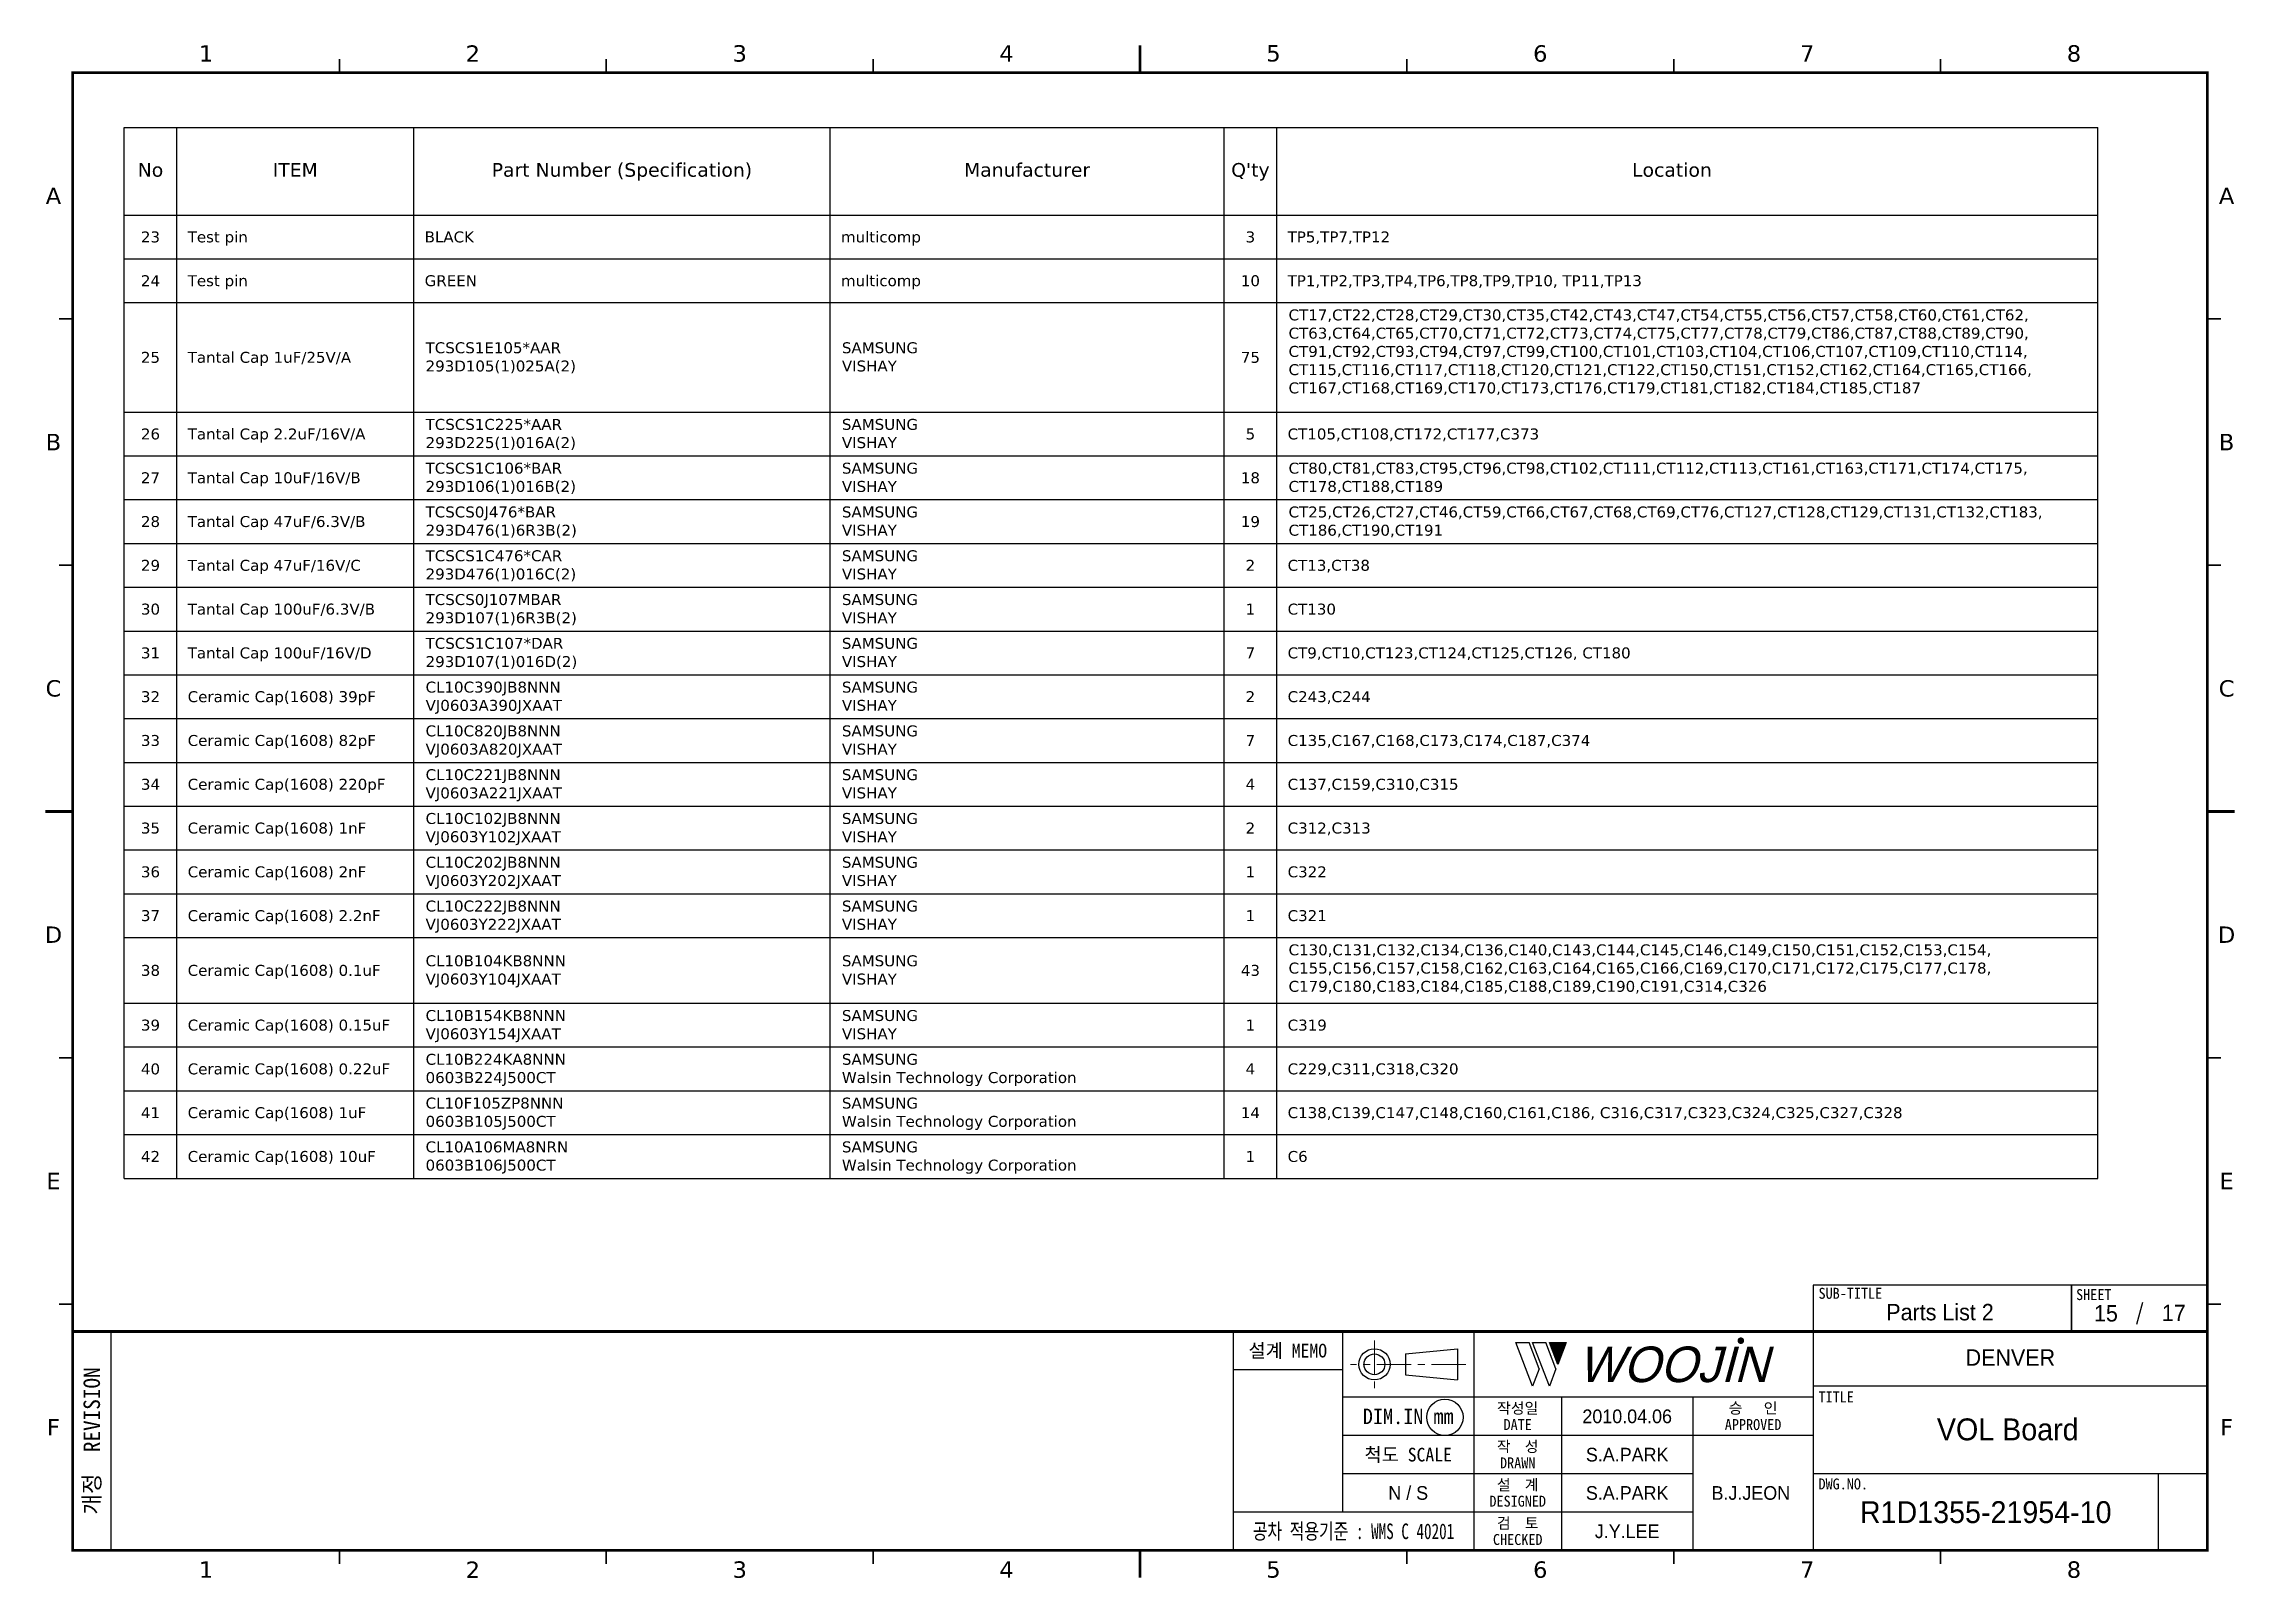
# Model space of a CAD drawing. Extents: x -695 to 953, y -753 to 181.
# Drawn here: x 24.3 to 424.8, y -753.5 to -473 of the extents above; entities that cross this region are included whole.
import ezdxf
from ezdxf.enums import TextEntityAlignment as Align

# ---------------------------------------------------------------- set-up
doc = ezdxf.new("R2010")
doc.units = 0
doc.header["$LTSCALE"] = 5
doc.header["$MEASUREMENT"] = 0
doc.linetypes.add('CENTER', pattern=[2, 1.25, -0.25, 0.25, -0.25])
doc.layers.get('0').update_dxf_attribs({"linetype": 'CONTINUOUS', "lineweight": 25})
doc.layers.add('2', color=2, linetype='CENTER', lineweight=13)
doc.layers.add('4', color=4, linetype='CONTINUOUS', lineweight=18)
for name, color, linetype in [('SHEET', 3, 'CONTINUOUS'), ('문자', 4, 'CONTINUOUS'), ('테두리', 3, 'CONTINUOUS')]:
    doc.layers.add(name, color=color, linetype=linetype)
doc.styles.add('MARK', font='ARLRDBD.TTF')
doc.styles.get("Standard").update_dxf_attribs({"font": 'verdana.ttf'})
doc.styles.add('굴림', font='')
doc.styles.add('굴림체', font='')
doc.styles.get('굴림').set_extended_font_data('Gulim')
doc.styles.get('굴림체').set_extended_font_data('GulimChe')

msp = doc.modelspace()

# ---------------------------------------------------------------- texts
for s, height, p in [('No', 2.5, (43.8, -497.27)), ('ITEM', 2.5, (70.25, -497.27)), ('Part Number^J(Specification)', 2.5, (129.92, -497.27)), ('Manufacturer', 2.5, (203.94, -497.27)), ("Q'ty", 2.5, (244.74, -497.27)), ('Location', 2.5, (321.75, -497.27)), ('23', 2, (43.8, -509.27)), ('3', 2, (244.74, -509.27)), ('24', 2, (43.8, -517.27)), ('10', 2, (244.74, -517.27)), ('25', 2, (43.8, -531.27)), ('75', 2, (244.74, -531.27)), ('26', 2, (43.8, -545.27)), ('5', 2, (244.74, -545.27)), ('27', 2, (43.8, -553.27)), ('18', 2, (244.74, -553.27)), ('28', 2, (43.8, -561.27)), ('19', 2, (244.74, -561.27)), ('29', 2, (43.8, -569.27)), ('2', 2, (244.74, -569.27)), ('30', 2, (43.8, -577.27)), ('1', 2, (244.74, -577.27)), ('31', 2, (43.8, -585.27)), ('7', 2, (244.74, -585.27)), ('32', 2, (43.8, -593.27)), ('2', 2, (244.74, -593.27)), ('33', 2, (43.8, -601.27)), ('7', 2, (244.74, -601.27)), ('34', 2, (43.8, -609.27)), ('4', 2, (244.74, -609.27)), ('35', 2, (43.8, -617.27)), ('2', 2, (244.74, -617.27)), ('36', 2, (43.8, -625.27)), ('1', 2, (244.74, -625.27)), ('37', 2, (43.8, -633.27)), ('1', 2, (244.74, -633.27)), ('38', 2, (43.8, -643.27)), ('43', 2, (244.74, -643.27)), ('39', 2, (43.8, -653.27)), ('1', 2, (244.74, -653.27)), ('40', 2, (43.8, -661.27)), ('4', 2, (244.74, -661.27)), ('41', 2, (43.8, -669.27)), ('14', 2, (244.74, -669.27)), ('42', 2, (43.8, -677.27)), ('1', 2, (244.74, -677.27))]:
    msp.add_text(s, height=height).set_placement(p, align=Align.CENTER)
for s, p in [('Test pin', (50.6, -509.27)), ('BLACK', (93.89, -509.27)), ('multicomp', (169.94, -509.27)), ('TP5,TP7,TP12', (251.54, -509.27)), ('Test pin', (50.6, -517.27)), ('GREEN', (93.89, -517.27)), ('multicomp', (169.94, -517.27)), ('TP1,TP2,TP3,TP4,TP6,TP8,TP9,TP10,^JTP11,TP13', (251.54, -517.27)), ('Tantal Cap 1uF/25V/A', (50.6, -531.27)), ('Tantal Cap 2.2uF/16V/A', (50.6, -545.27)), ('CT105,CT108,CT172,CT177,C373', (251.54, -545.27)), ('Tantal Cap 10uF/16V/B', (50.6, -553.27)), ('Tantal Cap 47uF/6.3V/B', (50.6, -561.27)), ('Tantal Cap 47uF/16V/C', (50.6, -569.27)), ('CT13,CT38', (251.54, -569.27)), ('Tantal Cap 100uF/6.3V/B', (50.6, -577.27)), ('CT130', (251.54, -577.27)), ('Tantal Cap 100uF/16V/D', (50.6, -585.27)), ('CT9,CT10,CT123,CT124,CT125,CT126,^JCT180', (251.54, -585.27)), ('Ceramic Cap(1608) 39pF', (50.6, -593.27)), ('C243,C244', (251.54, -593.27)), ('Ceramic Cap(1608) 82pF', (50.6, -601.27)), ('C135,C167,C168,C173,C174,C187,C374', (251.54, -601.27)), ('Ceramic Cap(1608) 220pF', (50.6, -609.27)), ('C137,C159,C310,C315', (251.54, -609.27)), ('Ceramic Cap(1608) 1nF', (50.6, -617.27)), ('C312,C313', (251.54, -617.27)), ('Ceramic Cap(1608) 2nF', (50.6, -625.27)), ('C322', (251.54, -625.27)), ('Ceramic Cap(1608) 2.2nF', (50.6, -633.27)), ('C321', (251.54, -633.27)), ('Ceramic Cap(1608) 0.1uF', (50.6, -643.27)), ('Ceramic Cap(1608) 0.15uF', (50.6, -653.27)), ('C319', (251.54, -653.27)), ('Ceramic Cap(1608) 0.22uF', (50.6, -661.27)), ('C229,C311,C318,C320', (251.54, -661.27)), ('Ceramic Cap(1608) 1uF', (50.6, -669.27)), ('C138,C139,C147,C148,C160,C161,C186,^JC316,C317,C323,C324,C325,C327,C328', (251.54, -669.27)), ('Ceramic Cap(1608) 10uF', (50.6, -677.27)), ('C6', (251.54, -677.27))]:
    msp.add_text(s, height=2).set_placement(p)
at = {"color": 4, "style": '굴림'}
for s, p in [('2010.04.06', (313.57, -723.75)), ('S.A.PARK', (313.57, -730.75)), ('S.A.PARK', (313.57, -737.75)), ('B.J.JEON', (336.16, -737.75)), ('J.Y.LEE', (313.57, -744.75))]:
    msp.add_text(s, height=2.5, dxfattribs=at).set_placement(p, align=Align.MIDDLE_CENTER)
at = {"char_height": 2, "attachment_point": 1}
for s, insert, width in [('CT17,CT22,CT28,CT29,CT30,CT35,CT42,CT43,CT47,CT54,CT55,CT56,CT57,CT58,CT60,CT61,CT62,\\PCT63,CT64,CT65,CT70,CT71,CT72,CT73,CT74,CT75,CT77,CT78,CT79,CT86,CT87,CT88,CT89,CT90,\\PCT91,CT92,CT93,CT94,CT97,CT99,CT100,CT101,CT103,CT104,CT106,CT107,CT109,CT110,CT114,\\PCT115,CT116,CT117,CT118,CT120,CT121,CT122,CT150,CT151,CT152,CT162,CT164,CT165,CT166,\\PCT167,CT168,CT169,CT170,CT173,CT176,CT179,CT181,CT182,CT184,CT185,CT187', (251.71, -521.52), 671.2599), ('TCSCS1E105*AAR^J293D105(1)025A(2)', (94.06, -527.52), 56.1075), ('SAMSUNG^JVISHAY', (170.11, -527.52), 27.3768), ('TCSCS1C225*AAR^J293D225(1)016A(2)', (94.06, -541.52), 56.2888), ('SAMSUNG^JVISHAY', (170.11, -541.52), 27.3768), ('TCSCS1C106*BAR^J293D106(1)016B(2)', (94.06, -549.52), 56.2995), ('SAMSUNG^JVISHAY', (170.11, -549.52), 27.3768), ('CT80,CT81,CT83,CT95,CT96,CT98,CT102,CT111,CT112,CT113,CT161,CT163,CT171,CT174,CT175,\\PCT178,CT188,CT189', (251.71, -549.52), 168.5212), ('TCSCS0J476*BAR^J293D476(1)6R3B(2)', (94.06, -557.52), 55.7931), ('SAMSUNG^JVISHAY', (170.11, -557.52), 27.3768), ('CT25,CT26,CT27,CT46,CT59,CT66,CT67,CT68,CT69,CT76,CT127,CT128,CT129,CT131,CT132,CT183,\\PCT186,CT190,CT191', (251.71, -557.52), 171.2774), ('TCSCS1C476*CAR^J293D476(1)016C(2)', (94.06, -565.52), 56.3694), ('SAMSUNG^JVISHAY', (170.11, -565.52), 27.3768), ('TCSCS0J107MBAR^J293D107(1)6R3B(2)', (94.06, -573.52), 56.3627), ('SAMSUNG^JVISHAY', (170.11, -573.52), 27.3768), ('TCSCS1C107*DAR^J293D107(1)016D(2)', (94.06, -581.52), 56.767), ('SAMSUNG^JVISHAY', (170.11, -581.52), 27.3768), ('CL10C390JB8NNN^JVJ0603A390JXAAT', (94.06, -589.52), 53.6817), ('SAMSUNG^JVISHAY', (170.11, -589.52), 27.3768), ('CL10C820JB8NNN^JVJ0603A820JXAAT', (94.06, -597.52), 53.6817), ('SAMSUNG^JVISHAY', (170.11, -597.52), 27.3768), ('CL10C221JB8NNN^JVJ0603A221JXAAT', (94.06, -605.52), 53.6817), ('SAMSUNG^JVISHAY', (170.11, -605.52), 27.3768), ('CL10C102JB8NNN^JVJ0603Y102JXAAT', (94.06, -613.52), 53.4936), ('SAMSUNG^JVISHAY', (170.11, -613.52), 27.3768), ('CL10C202JB8NNN^JVJ0603Y202JXAAT', (94.06, -621.52), 53.4936), ('SAMSUNG^JVISHAY', (170.11, -621.52), 27.3768), ('CL10C222JB8NNN^JVJ0603Y222JXAAT', (94.06, -629.52), 53.4936), ('SAMSUNG^JVISHAY', (170.11, -629.52), 27.3768), ('CL10B104KB8NNN^JVJ0603Y104JXAAT', (94.06, -639.52), 54.1142), ('SAMSUNG^JVISHAY', (170.11, -639.52), 27.3768), ('C130,C131,C132,C134,C136,C140,C143,C144,C145,C146,C149,C150,C151,C152,C153,C154,\\PC155,C156,C157,C158,C162,C163,C164,C165,C166,C169,C170,C171,C172,C175,C177,C178,\\PC179,C180,C183,C184,C185,C188,C189,C190,C191,C314,C326', (251.71, -637.52), 352.732), ('CL10B154KB8NNN^JVJ0603Y154JXAAT', (94.06, -649.52), 54.1142), ('SAMSUNG^JVISHAY', (170.11, -649.52), 27.3768), ('CL10B224KA8NNN^J0603B224J500CT', (94.06, -657.52), 52.6931), ('SAMSUNG^JWalsin Technology Corporation', (170.11, -657.52), 59.4856), ('CL10F105ZP8NNN^J0603B105J500CT', (94.06, -665.52), 52.1451), ('SAMSUNG^JWalsin Technology Corporation', (170.11, -665.52), 59.4856), ('CL10A106MA8NRN^J0603B106J500CT', (94.06, -673.52), 52.955), ('SAMSUNG^JWalsin Technology Corporation', (170.11, -673.52), 59.4856)]:
    msp.add_mtext(s, dxfattribs=dict(at, insert=insert, width=width))
at = {"layer": '4', "style": '굴림'}
for s, p in [('Parts List 2', (370.72, -704.71)), ('15', (401.03, -704.92)), ('17', (413.42, -704.86)), ('DENVER', (383.57, -713))]:
    msp.add_text(s, height=3, dxfattribs=at).set_placement(p, align=Align.MIDDLE_CENTER)
at = {"layer": '문자', "style": '굴림'}
for s, height, p in [('VOL Board', 4, (383.09, -726.13)), ('N / S', 2.5, (273.57, -737.75)), ('R1D1355-21954-10', 4, (379.07, -741.25))]:
    msp.add_text(s, height=height, dxfattribs=at).set_placement(p, align=Align.MIDDLE_CENTER)

# ---------------------------------------------------------------- blocks, each defined once
blk = doc.blocks.new('B')
at = {"layer": '문자'}
blk.add_hatch(color=256, dxfattribs=at).paths.add_polyline_path([(13.79, 10), (15.31, 6), (16.84, 10)])
at = {"color": 4, "const_width": 0.6}
blk.add_lwpolyline([(48.46, 10.32, 1), (49.06, 10.32, 1)], format="xyb", close=True, dxfattribs=at)
at = {"layer": '문자'}
for p, q in [((10.73, 2), (7.68, 10)), ((7.68, 10), (10.09, 10)), ((11.94, 5.16), (10.09, 10)), ((10.73, 10), (13.15, 10)), ((13.79, 2), (10.73, 10)), ((14.99, 5.16), (13.15, 10)), ((13.79, 10), (16.84, 10)), ((15.31, 6), (13.79, 10)), ((16.84, 10), (15.31, 6)), ((11.94, 5.16), (10.73, 2)), ((14.99, 5.16), (13.79, 2))]:
    blk.add_line(p, q, dxfattribs=at)
at = {"layer": '문자', "style": 'MARK', "oblique": 15}
blk.add_text('WOOJIN', height=6.5, dxfattribs=at).set_placement((36.4, 6), align=Align.MIDDLE_CENTER)
blk = doc.blocks.new('C')
blk.add_line((15, 285), (15, 285))
at = {"layer": '2'}
for p, q in [((252.83, 53.35), (252.83, 44.65)), ((269.53, 49), (248.48, 49))]:
    blk.add_line(p, q, dxfattribs=at)
at = {"layer": 'SHEET'}
for p, q in [((393.14, 60.3), (392.07, 56.28)), ((22, 55), (22, 15)), ((227, 55), (227, 15)), ((247, 55), (247, 22)), ((271, 55), (271, 15)), ((271, 55), (271, 15)), ((333, 55), (333, 15)), ((247, 48), (227, 48)), ((405, 45), (333, 45)), ((333, 43), (247, 43)), ((287, 43), (287, 15)), ((311, 43), (311, 15)), ((333, 36), (247, 36)), ((311, 29), (247, 29)), ((405, 29), (333, 29)), ((396, 29), (396, 15)), ((311, 22), (227, 22))]:
    blk.add_line(p, q, dxfattribs=at)
at = {"layer": 'SHEET', "color": 4}
for p, q in [((258.53, 50.9), (268.03, 51.85)), ((258.53, 50.9), (258.53, 47.1)), ((268.03, 51.85), (268.03, 46.15)), ((258.53, 47.1), (268.03, 46.15))]:
    blk.add_line(p, q, dxfattribs=at)
at = {"layer": 'SHEET'}
for points in [[(333, 55), (380.19, 55), (380.19, 63.49), (333, 63.49)], [(380.19, 55), (405, 55), (405, 63.49), (380.19, 63.49)]]:
    blk.add_lwpolyline(points, close=True, dxfattribs=at)
at = {"layer": 'SHEET', "color": 4}
for radius in [2.85, 1.9]:
    blk.add_circle((252.83, 49), radius, dxfattribs=at)
at = {"layer": 'SHEET'}
blk.add_circle((265.7, 39.32), 3.32, dxfattribs=at)
at = {"layer": '테두리'}
blk.add_line((405, 285), (405, 15), dxfattribs=at)
for points, const_width in [([(210, 290), (210, 285)], 0.5), ([(15, 285), (15, 15), (405, 15), (405, 285), (15, 285)], 0.5), ([(63.75, 287.5), (63.75, 285)], 0.3), ([(112.5, 287.5), (112.5, 285)], 0.3), ([(161.25, 287.5), (161.25, 285)], 0.3), ([(258.75, 287.5), (258.75, 285)], 0.3), ([(307.5, 287.5), (307.5, 285)], 0.3), ([(356.25, 287.5), (356.25, 285)], 0.3), ([(12.5, 240), (15, 240)], 0.3), ([(407.5, 240), (405, 240)], 0.3), ([(12.5, 195), (15, 195)], 0.3), ([(407.5, 195), (405, 195)], 0.3), ([(10, 150), (15, 150)], 0.5), ([(410, 150), (405, 150)], 0.5), ([(12.5, 105), (15, 105)], 0.3), ([(407.5, 105), (405, 105)], 0.3), ([(12.5, 60), (15, 60)], 0.3), ([(407.5, 60), (405, 60)], 0.3), ([(15, 55), (405, 55)], 0.5), ([(63.75, 12.5), (63.75, 15)], 0.3), ([(112.5, 12.5), (112.5, 15)], 0.3), ([(161.25, 12.5), (161.25, 15)], 0.3), ([(210, 10), (210, 15)], 0.5), ([(258.75, 12.5), (258.75, 15)], 0.3), ([(307.5, 12.5), (307.5, 15)], 0.3), ([(356.25, 12.5), (356.25, 15)], 0.3)]:
    blk.add_lwpolyline(points, dxfattribs=dict(at, const_width=const_width))
blk.add_blockref('B', (271, 43))
at = {"layer": '문자'}
for s, p in [('1', (39.38, 288.5)), ('2', (88.12, 288.5)), ('3', (136.88, 288.5)), ('4', (185.62, 288.5)), ('5', (234.38, 288.5)), ('6', (283.12, 288.5)), ('7', (331.88, 288.5)), ('8', (380.62, 288.5)), ('A', (11.5, 262.5)), ('A', (408.5, 262.5)), ('B', (11.5, 217.5)), ('B', (408.5, 217.5)), ('C', (11.5, 172.5)), ('C', (408.5, 172.5)), ('D', (11.5, 127.5)), ('D', (408.5, 127.5)), ('E', (11.5, 82.5)), ('E', (408.5, 82.5)), ('F', (11.5, 37.5)), ('F', (408.5, 37.5)), ('1', (39.38, 11.5)), ('2', (88.12, 11.5)), ('3', (136.88, 11.5)), ('4', (185.62, 11.5)), ('5', (234.38, 11.5)), ('6', (283.12, 11.5)), ('7', (331.88, 11.5)), ('8', (380.62, 11.5))]:
    blk.add_text(s, height=3, dxfattribs=at).set_placement(p, align=Align.MIDDLE)
at = {"layer": '문자', "style": '굴림체'}
for s, height, p in [('SUB-TITLE', 2, (339.77, 61.98)), ('SHEET', 2, (384.24, 61.74)), ('설계 MEMO', 2.5, (237, 51.5)), ('DIM.IN mm', 2.85, (259, 39.5)), ('작성일', 2, (279, 41)), ('승   인', 2, (322, 41)), ('DATE', 2, (279, 38)), ('APPROVED', 2, (322, 38)), ('척도 SCALE', 2.5, (259, 32.5)), ('작  성', 2, (279, 34)), ('설  계', 2, (279, 27)), ('DRAWN', 2, (279, 31)), ('DESIGNED', 2, (279, 24)), ('검  토', 2, (279, 20)), ('CHECKED', 2, (279, 17))]:
    blk.add_text(s, height=height, dxfattribs=at).set_placement(p, align=Align.MIDDLE_CENTER)
blk.add_text('개정  REVISION', height=3, rotation=90, dxfattribs=at).set_placement((18.5, 35), align=Align.MIDDLE_CENTER)
for s, p in [('TITLE', (333.95, 42.05)), ('DWG.NO.', (333.95, 26.15))]:
    blk.add_text(s, height=2, dxfattribs=at).set_placement(p)
at = {"layer": '문자', "style": '굴림체', "width": 0.75}
blk.add_text('공차 적용기준 : WMS C 40201', height=2.85, dxfattribs=at).set_placement((249, 18.5), align=Align.MIDDLE_CENTER)

# ---------------------------------------------------------------- linework, layer by layer
for p, q in [((39, -488.27), (399.54, -488.27)), ((39, -680.27), (39, -488.27)), ((48.6, -680.27), (48.6, -488.27)), ((91.89, -680.27), (91.89, -488.27)), ((167.94, -680.27), (167.94, -488.27)), ((239.94, -680.27), (239.94, -488.27)), ((249.54, -680.27), (249.54, -488.27)), ((399.54, -680.27), (399.54, -488.27)), ((39, -504.27), (399.54, -504.27)), ((39, -512.27), (399.54, -512.27)), ((39, -520.27), (399.54, -520.27)), ((39, -540.27), (399.54, -540.27)), ((39, -548.27), (399.54, -548.27)), ((39, -556.27), (399.54, -556.27)), ((39, -564.27), (399.54, -564.27)), ((39, -572.27), (399.54, -572.27)), ((39, -580.27), (399.54, -580.27)), ((39, -588.27), (399.54, -588.27)), ((39, -596.27), (399.54, -596.27)), ((39, -604.27), (399.54, -604.27)), ((39, -612.27), (399.54, -612.27)), ((39, -620.27), (399.54, -620.27)), ((39, -628.27), (399.54, -628.27)), ((39, -636.27), (399.54, -636.27)), ((39, -648.27), (399.54, -648.27)), ((39, -656.27), (399.54, -656.27)), ((39, -664.27), (399.54, -664.27)), ((39, -672.27), (399.54, -672.27)), ((39, -680.27), (399.54, -680.27))]:
    msp.add_line(p, q)

# ---------------------------------------------------------------- block references
msp.add_blockref('C', (14.57, -763.25))

msp.set_redraw_order([(e.dxf.handle, doc.entitydb.next_handle()) for e in msp.query("TEXT MTEXT ATTDEF DIMENSION ARC_DIMENSION")])  # texts and dimensions are drawn at this point

doc.saveas('drawing.dxf')
